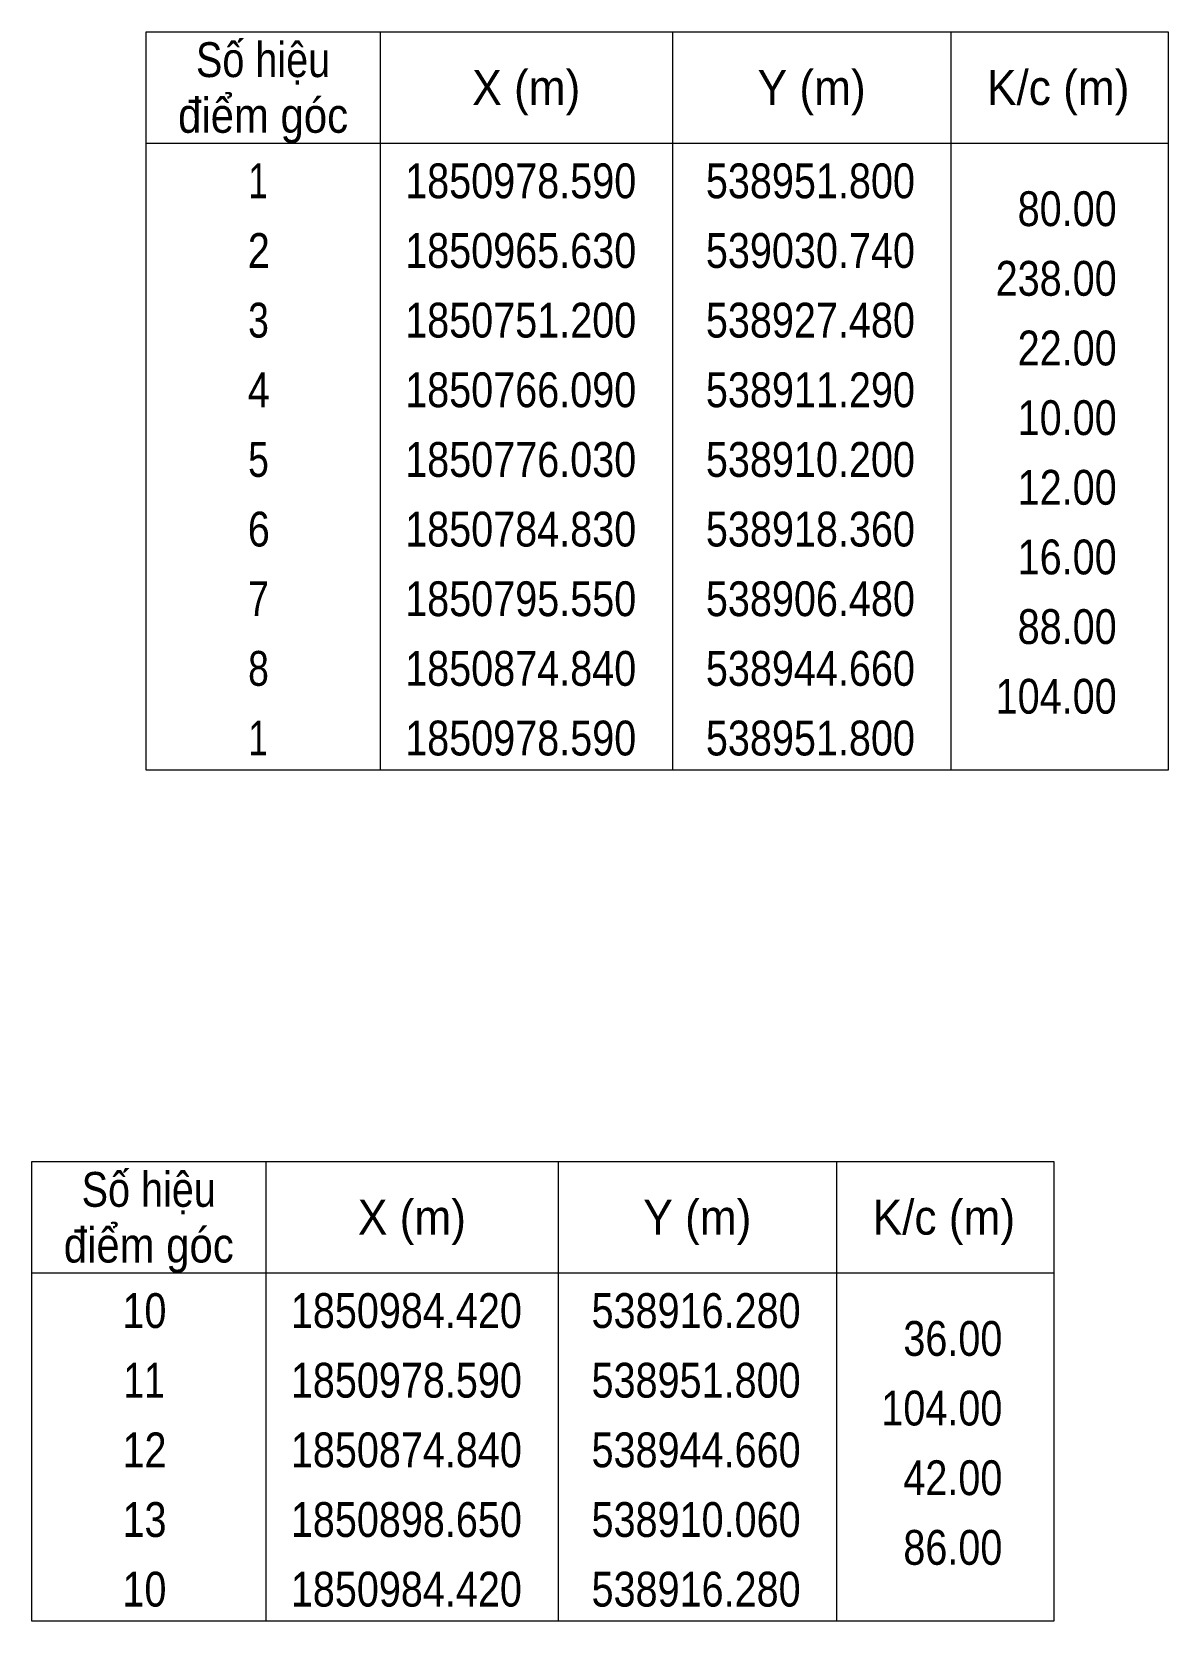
# Model space of a CAD drawing. Header units: metres. Extents: x 538053 to 539386, y 1850571 to 1851142.
# Drawn here: x 539304.8 to 539386.4, y 1850830.5 to 1850944.6 of the extents above; entities that cross this region are included whole.
import ezdxf
from ezdxf.enums import TextEntityAlignment as Align

# ---------------------------------------------------------------- set-up
doc = ezdxf.new("R2010")
doc.units = ezdxf.units.M
doc.layers.add('63', color=7, linetype='Continuous', lineweight=13)

msp = doc.modelspace()

# ---------------------------------------------------------------- texts
at = {"layer": '63'}
for s, width, p in [('Số hiệu', 0.85, (539321.45, 1850941.32)), ('X (m)', 0.95, (539340.35, 1850939.32)), ('Y (m)', 0.95, (539360.845, 1850939.32)), ('K/c (m)', 0.95, (539378.55, 1850939.32)), ('điểm góc', 0.9, (539321.45, 1850937.32)), (' 1', 0.75, (539320.745, 1850932.62)), ('1850978.590', 0.85, (539339.95, 1850932.62)), ('538951.800', 0.85, (539360.755, 1850932.62)), (' 2', 0.85, (539320.75, 1850927.62)), ('1850965.630', 0.85, (539339.95, 1850927.62)), ('539030.740', 0.85, (539360.755, 1850927.62)), (' 3', 0.8, (539320.75, 1850922.62)), ('1850751.200', 0.85, (539339.95, 1850922.62)), ('538927.480', 0.85, (539360.755, 1850922.62)), (' 4', 0.85, (539320.745, 1850917.62)), ('1850766.090', 0.85, (539339.95, 1850917.62)), ('538911.290', 0.85, (539360.755, 1850917.62)), (' 5', 0.8, (539320.75, 1850912.62)), ('1850776.030', 0.85, (539339.95, 1850912.62)), ('538910.200', 0.85, (539360.755, 1850912.62)), (' 6', 0.85, (539320.75, 1850907.62)), ('1850784.830', 0.85, (539339.95, 1850907.62)), ('538918.360', 0.85, (539360.755, 1850907.62)), (' 7', 0.8, (539320.75, 1850902.62)), ('1850795.550', 0.85, (539339.95, 1850902.62)), ('538906.480', 0.85, (539360.755, 1850902.62)), (' 8', 0.8, (539320.75, 1850897.62)), ('1850874.840', 0.85, (539339.95, 1850897.62)), ('538944.660', 0.85, (539360.755, 1850897.62)), (' 1', 0.75, (539320.745, 1850892.62)), ('1850978.590', 0.85, (539339.95, 1850892.62)), ('538951.800', 0.85, (539360.755, 1850892.62)), ('Số hiệu', 0.85, (539313.24, 1850860.22)), ('X (m)', 0.95, (539332.14, 1850858.22)), ('Y (m)', 0.95, (539352.635, 1850858.22)), ('K/c (m)', 0.95, (539370.34, 1850858.22)), ('điểm góc', 0.9, (539313.24, 1850856.22)), (' 10', 0.85, (539312.535, 1850851.52)), ('1850984.420', 0.85, (539331.74, 1850851.52)), ('538916.280', 0.85, (539352.545, 1850851.52)), (' 11', 0.8, (539312.535, 1850846.52)), ('1850978.590', 0.85, (539331.74, 1850846.52)), ('538951.800', 0.85, (539352.545, 1850846.52)), (' 12', 0.85, (539312.54, 1850841.52)), ('1850874.840', 0.85, (539331.74, 1850841.52)), ('538944.660', 0.85, (539352.545, 1850841.52)), (' 13', 0.85, (539312.54, 1850836.52)), ('1850898.650', 0.85, (539331.74, 1850836.52)), ('538910.060', 0.85, (539352.545, 1850836.52)), (' 10', 0.85, (539312.535, 1850831.52)), ('1850984.420', 0.85, (539331.74, 1850831.52)), ('538916.280', 0.85, (539352.545, 1850831.52))]:
    msp.add_text(s, height=2.5, dxfattribs=dict(at, width=width)).set_placement(p, align=Align.CENTER)
at = {"layer": '63', "width": 0.85}
for s, p in [('80.00', (539382.75, 1850930.62)), ('238.00', (539382.75, 1850925.62)), ('22.00', (539382.75, 1850920.62)), ('10.00', (539382.75, 1850915.62)), ('12.00', (539382.75, 1850910.62)), ('16.00', (539382.75, 1850905.62)), ('88.00', (539382.75, 1850900.62)), ('104.00', (539382.75, 1850895.62)), ('36.00', (539374.54, 1850849.52)), ('104.00', (539374.54, 1850844.52)), ('42.00', (539374.54, 1850839.52)), ('86.00', (539374.54, 1850834.52))]:
    msp.add_text(s, height=2.5, dxfattribs=at).set_placement(p, align=Align.RIGHT)

# ---------------------------------------------------------------- linework, layer by layer
at = {"layer": '63'}
for p, q in [((539329.85, 1850944.57), (539329.85, 1850891.57)), ((539350.85, 1850944.57), (539350.85, 1850891.57)), ((539370.85, 1850944.57), (539370.85, 1850891.57)), ((539313.05, 1850936.57), (539386.45, 1850936.57)), ((539321.64, 1850863.47), (539321.64, 1850830.47)), ((539342.64, 1850863.47), (539342.64, 1850830.47)), ((539362.64, 1850863.47), (539362.64, 1850830.47)), ((539304.84, 1850855.47), (539378.24, 1850855.47))]:
    msp.add_line(p, q, dxfattribs=at)
for points in [[(539313.05, 1850944.57), (539386.45, 1850944.57), (539386.45, 1850891.57), (539313.05, 1850891.57)], [(539304.84, 1850863.47), (539378.24, 1850863.47), (539378.24, 1850830.47), (539304.84, 1850830.47)]]:
    msp.add_lwpolyline(points, close=True, dxfattribs=at)

msp.set_redraw_order([(e.dxf.handle, doc.entitydb.next_handle()) for e in msp.query("TEXT MTEXT ATTDEF DIMENSION ARC_DIMENSION")])  # texts and dimensions are drawn at this point

doc.saveas('drawing.dxf')
